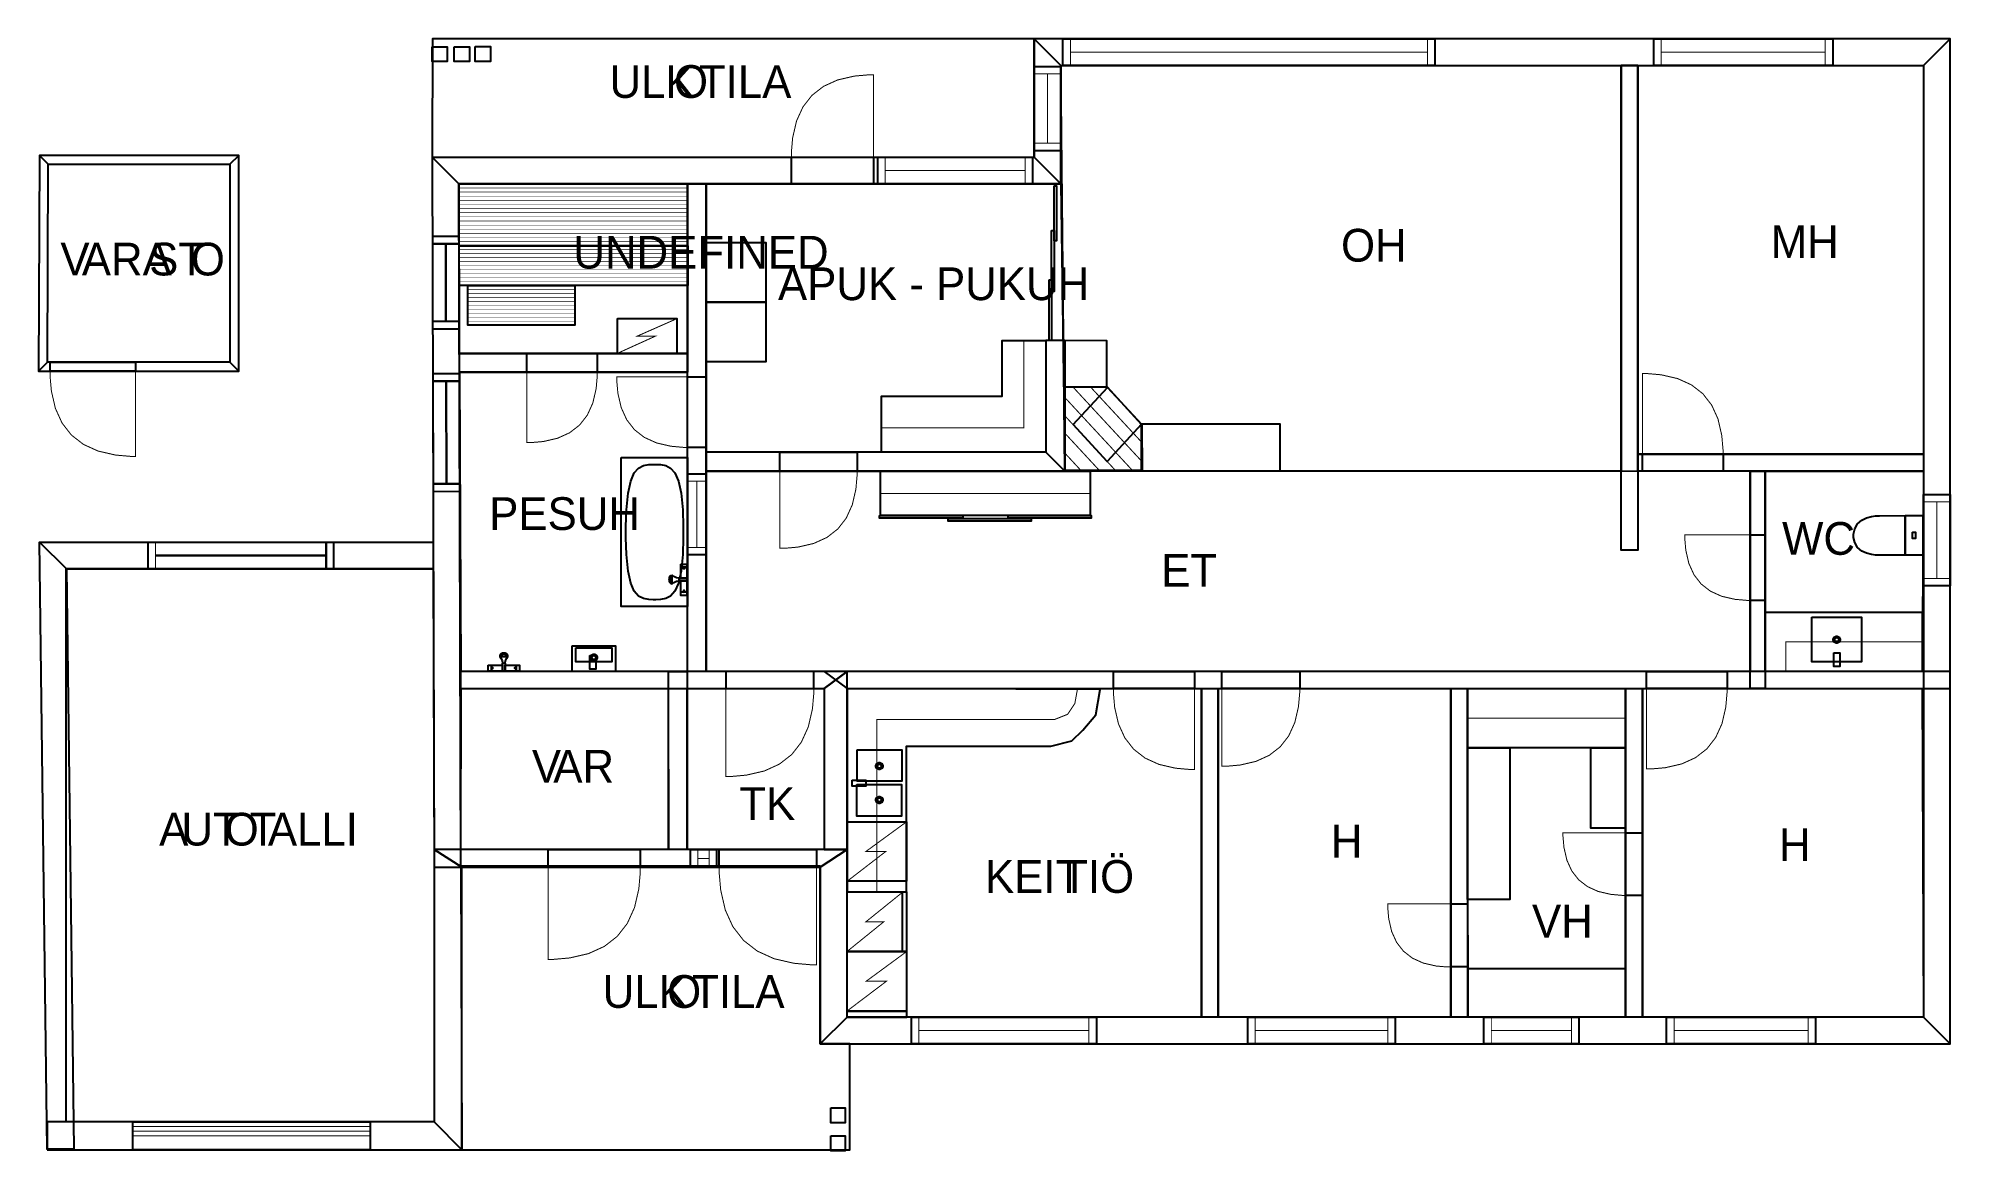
# Model space of a CAD drawing. Extents: x 0.6 to 20.7, y 0 to 11.7.
import ezdxf

# ---------------------------------------------------------------- set-up
doc = ezdxf.new("R2010")
doc.units = 0
doc.layers.get('0').update_dxf_attribs({"linetype": 'CONTINUOUS'})

msp = doc.modelspace()

# ---------------------------------------------------------------- texts
at = {"color": 0}
for s, p in [('ULK', (6.64279, 11.0594)), ('O', (7.32039, 11.0594)), ('TILA', (7.58271, 11.0594)), ('OH', (14.3275, 9.34013)), ('MH', (18.8408, 9.37754)), ('V', (0.874943, 9.19496)), ('ARA', (1.09995, 9.19496)), ('ST', (1.80715, 9.19496)), ('O', (2.24535, 9.19496)), ('UNDEFINED', (6.2634, 9.26711)), ('APUK - PUKUH', (8.413, 8.93547)), ('PESUH', (5.37925, 6.52192)), ('WC', (18.9606, 6.26114)), ('ET', (12.4387, 5.92687)), ('V', (5.82774, 3.86868)), ('AR', (6.05274, 3.86868)), ('TK', (8.00667, 3.47704)), ('A', (1.91243, 3.20753)), ('UT', (2.14568, 3.20753)), ('O', (2.60081, 3.20753)), ('T', (2.86278, 3.20753)), ('ALLI', (3.05465, 3.20753)), ('H', (14.2207, 3.08199)), ('H', (18.9275, 3.04432)), ('KEIT', (10.5874, 2.71082)), ('TIÖ', (11.3877, 2.71082)), ('VH', (16.3336, 2.24142)), ('ULK', (6.57129, 1.50303)), ('O', (7.24889, 1.50303)), ('TILA', (7.51121, 1.50303))]:
    msp.add_text(s, height=0.34375, dxfattribs=at).set_placement(p)

# ---------------------------------------------------------------- linework, layer by layer
at = {"color": 0}
for points, const_width in [([(11.1029, 10.4384), (11.1029, 11.6806), (4.78386, 11.6806), (4.77946, 10.4384), (11.1029, 10.4384)], 0.002083), ([(20.7271, 11.6806), (11.1029, 11.6806), (11.3842, 11.3993), (20.4458, 11.3993), (20.7271, 11.6806)], 0.002083), ([(11.1029, 11.6806), (11.1029, 10.4384), (11.3842, 10.1571), (11.3842, 11.3993), (11.1029, 11.6806)], 0.002083), ([(11.4067, 11.6806), (15.3126, 11.6806), (15.3126, 11.3993), (11.4067, 11.3993), (11.4067, 11.6806)], 0.010417), ([(11.4067, 11.6806), (15.3126, 11.6806), (15.3126, 11.3993), (11.4067, 11.3993), (11.4067, 11.6806)], 0.010417), ([(17.6117, 11.6806), (19.4924, 11.6806), (19.4924, 11.3993), (17.6117, 11.3993), (17.6117, 11.6806)], 0.010417), ([(17.6117, 11.6806), (19.4924, 11.6806), (19.4924, 11.3993), (17.6117, 11.3993), (17.6117, 11.6806)], 0.010417), ([(20.7271, 1.12381), (20.7271, 11.6806), (20.4458, 11.3993), (20.4458, 1.40506), (20.7271, 1.12381)], 0.002083), ([(8.55354, 10.4384), (8.55354, 10.489), (8.567, 10.6408), (8.60747, 10.8162), (8.67497, 10.9646), (8.76942, 11.086), (8.89085, 11.1805), (9.03928, 11.248), (9.21468, 11.2885), (9.36649, 11.3019), (9.4171, 11.3019), (9.4171, 10.4384), (8.55354, 10.4384)], 0.010417), ([(11.1029, 11.3889), (11.3842, 11.3889), (11.3842, 10.5044), (11.1029, 10.5044), (11.1029, 11.3889)], 0.010417), ([(11.1029, 11.3889), (11.3842, 11.3889), (11.3842, 10.5044), (11.1029, 10.5044), (11.1029, 11.3889)], 0.010417), ([(17.2689, 11.3993), (17.446, 11.3993), (17.446, 6.31011), (17.2689, 6.31011), (17.2689, 11.3993)], 0.002083), ([(0.653754, 10.4558), (0.644694, 8.19129), (0.738878, 8.28504), (0.747071, 10.362), (0.653754, 10.4558)], 0.002083), ([(2.74794, 10.4558), (0.653754, 10.4558), (0.747071, 10.362), (2.65419, 10.362), (2.74794, 10.4558)], 0.002083), ([(2.74794, 8.19129), (2.74794, 10.4558), (2.65419, 10.362), (2.65419, 8.28504), (2.74794, 8.19129)], 0.002083), ([(11.3842, 10.1571), (5.06158, 10.1571), (4.77946, 10.4384), (11.1029, 10.4384), (11.3842, 10.1571)], 0.002083), ([(4.77946, 10.4384), (4.80094, 2.97911), (5.08219, 2.97993), (5.06158, 10.1571), (4.77946, 10.4384)], 0.002083), ([(8.55354, 10.4384), (9.41699, 10.4384), (9.41699, 10.1571), (8.55354, 10.1571), (8.55354, 10.4384)], 0.010417), ([(8.55354, 10.4384), (9.41699, 10.4384), (9.41699, 10.1571), (8.55354, 10.1571), (8.55354, 10.4384)], 0.010417), ([(9.46083, 10.4384), (11.0858, 10.4384), (11.0858, 10.1571), (9.46083, 10.1571), (9.46083, 10.4384)], 0.010417), ([(9.46083, 10.4384), (11.0858, 10.4384), (11.0858, 10.1571), (9.46083, 10.1571), (9.46083, 10.4384)], 0.010417), ([(5.0625, 10.1571), (7.46218, 10.1571), (7.46218, 9.50689), (5.0625, 9.50689), (5.0625, 10.1571)], 0.010417), ([(7.46164, 10.1571), (7.65956, 10.1571), (7.65956, 5.03472), (7.46164, 5.03472), (7.46164, 10.1571)], 0.002083), ([(11.3133, 10.1368), (11.3394, 10.1368), (11.3394, 9.5574), (11.3133, 9.5574), (11.3133, 10.1368)], 0.010417), ([(11.3133, 10.1368), (11.3394, 10.1368), (11.3394, 9.5574), (11.3133, 9.5574), (11.3133, 10.1368)], 0.010417), ([(11.2873, 9.66547), (11.3133, 9.66547), (11.3133, 9.02783), (11.2873, 9.02783), (11.2873, 9.66547)], 0.010417), ([(11.2873, 9.66547), (11.3133, 9.66547), (11.3133, 9.02783), (11.2873, 9.02783), (11.2873, 9.66547)], 0.010417), ([(4.7819, 9.60346), (4.78467, 8.63433), (5.06592, 8.63514), (5.06315, 9.60433), (4.7819, 9.60346)], 0.010417), ([(4.7819, 9.60346), (4.78467, 8.63433), (5.06592, 8.63514), (5.06315, 9.60433), (4.7819, 9.60346)], 0.010417), ([(5.06401, 9.50694), (7.46653, 9.50694), (7.46653, 9.09028), (5.06401, 9.09028), (5.06401, 9.50694)], 0.010417), ([(7.65961, 9.53933), (7.65961, 8.91433), (8.28461, 8.91433), (8.28461, 9.53933), (7.65961, 9.53933)], 0.010417), ([(5.1536, 9.09028), (6.27761, 9.09028), (6.27761, 8.67361), (5.1536, 8.67361), (5.1536, 9.09028)], 0.010417), ([(11.2612, 9.14953), (11.2873, 9.14953), (11.2873, 8.51183), (11.2612, 8.51183), (11.2612, 9.14953)], 0.010417), ([(11.2612, 9.14953), (11.2873, 9.14953), (11.2873, 8.51183), (11.2612, 8.51183), (11.2612, 9.14953)], 0.010417), ([(7.65961, 8.91433), (7.65961, 8.28933), (8.28461, 8.28933), (8.28461, 8.91433), (7.65961, 8.91433)], 0.010417), ([(6.72581, 8.74104), (7.35081, 8.74104), (7.35081, 8.37646), (6.72581, 8.37646), (6.72581, 8.74104)], 0.010417), ([(9.50131, 7.33837), (9.50131, 7.92839), (10.7662, 7.92839), (10.7662, 8.51183), (11.2269, 8.51183), (11.2269, 7.33837), (9.50131, 7.33837)], 0.010417), ([(9.50131, 7.33837), (9.50131, 7.59412), (10.9937, 7.59412), (10.9937, 8.51183), (11.2269, 8.51183), (11.2269, 7.33837), (9.50131, 7.33837)], 0.010417), ([(11.4248, 7.14046), (11.4248, 8.51183), (11.2269, 8.51183), (11.2269, 7.33837), (11.4248, 7.14046)], 0.002083), ([(11.4248, 8.02371), (11.8671, 8.02371), (11.8671, 8.50956), (11.4248, 8.51183), (11.4248, 8.02371)], 0.010417), ([(11.4248, 8.10921), (11.4248, 8.51178), (11.4248, 8.10921)], 0.010417), ([(0.644694, 8.19129), (2.74794, 8.19129), (2.65419, 8.28504), (0.738878, 8.28504), (0.644694, 8.19129)], 0.002083), ([(0.766168, 8.28504), (1.6626, 8.28504), (1.6626, 8.19129), (0.766168, 8.19129), (0.766168, 8.28504)], 0.010417), ([(0.766168, 8.28504), (1.6626, 8.28504), (1.6626, 8.19129), (0.766168, 8.19129), (0.766168, 8.28504)], 0.010417), ([(5.06728, 8.37651), (7.46164, 8.37651), (7.46164, 8.1786), (5.06728, 8.1786), (5.06728, 8.37651)], 0.002083), ([(5.7749, 8.37651), (6.51417, 8.37651), (6.51417, 8.1786), (5.7749, 8.1786), (5.7749, 8.37651)], 0.010417), ([(5.7749, 8.37651), (6.51417, 8.37651), (6.51417, 8.1786), (5.7749, 8.1786), (5.7749, 8.37651)], 0.010417), ([(0.766168, 8.19129), (0.766168, 8.13878), (0.780165, 7.98122), (0.822157, 7.7991), (0.892199, 7.64501), (0.990235, 7.51893), (1.11632, 7.4209), (1.27034, 7.35086), (1.45247, 7.30886), (1.61003, 7.29482), (1.6626, 7.29482), (1.6626, 8.19129), (0.766168, 8.19129)], 0.010417), ([(4.78603, 8.162), (4.78961, 6.92703), (5.07086, 6.92785), (5.06728, 8.16276), (4.78603, 8.162)], 0.010417), ([(4.78603, 8.162), (4.78961, 6.92703), (5.07086, 6.92785), (5.06728, 8.16276), (4.78603, 8.162)], 0.010417), ([(6.51417, 8.1786), (6.51417, 8.13531), (6.50261, 8.00538), (6.46793, 7.85519), (6.41015, 7.72808), (6.32932, 7.62414), (6.22537, 7.54329), (6.09831, 7.48551), (5.94814, 7.45085), (5.81819, 7.43929), (5.7749, 7.43929), (5.7749, 8.1786), (6.51417, 8.1786)], 0.010417), ([(7.46164, 7.38954), (7.41812, 7.38954), (7.28765, 7.40115), (7.13687, 7.43599), (7.00928, 7.49393), (6.90494, 7.57514), (6.82374, 7.67947), (6.76579, 7.80707), (6.73096, 7.95785), (6.7194, 8.08832), (6.7194, 8.13178), (7.46164, 8.13178), (7.46164, 7.38954)], 0.010417), ([(7.46164, 8.13178), (7.65956, 8.13178), (7.65956, 7.38954), (7.46164, 7.38954), (7.46164, 8.13178)], 0.010417), ([(7.46164, 8.13178), (7.65956, 8.13178), (7.65956, 7.38954), (7.46164, 7.38954), (7.46164, 8.13178)], 0.010417), ([(18.34, 7.31754), (18.34, 7.36719), (18.3268, 7.51611), (18.2871, 7.68815), (18.2208, 7.83376), (18.1282, 7.95285), (18.009, 8.04551), (17.8635, 8.11171), (17.6914, 8.15142), (17.5425, 8.16461), (17.4929, 8.16461), (17.4929, 7.31754), (18.34, 7.31754)], 0.010417), ([(11.8728, 8.02225), (11.4248, 8.02225), (11.4248, 7.14985), (12.233, 7.14985), (12.233, 7.6295), (11.8728, 8.02225)], 0.010776), ([(12.2305, 7.63243), (11.8697, 7.24149), (11.5131, 7.62793), (11.8739, 8.01888), (12.2305, 7.63243)], 0.010776), ([(12.2384, 7.14404), (13.6871, 7.14404), (13.6871, 7.63129), (12.2341, 7.63129), (12.2384, 7.14404)], 0.010417), ([(6.76708, 7.28429), (6.76708, 5.71804), (7.46169, 5.71804), (7.46169, 7.28429), (6.76708, 7.28429)], 0.00895), ([(7.65956, 7.14046), (11.4248, 7.14046), (11.2269, 7.33837), (7.65956, 7.33837), (7.65956, 7.14046)], 0.002083), ([(8.43272, 7.33837), (9.24388, 7.33837), (9.24388, 7.14046), (8.43272, 7.14046), (8.43272, 7.33837)], 0.010417), ([(8.43272, 7.33837), (9.24388, 7.33837), (9.24388, 7.14046), (8.43272, 7.14046), (8.43272, 7.33837)], 0.010417), ([(17.446, 7.31754), (20.4458, 7.31754), (20.4458, 7.14046), (17.446, 7.14046), (17.446, 7.31754)], 0.002083), ([(17.4929, 7.31754), (18.34, 7.31754), (18.34, 7.14046), (17.4929, 7.14046), (17.4929, 7.31754)], 0.010417), ([(17.4929, 7.31754), (18.34, 7.31754), (18.34, 7.14046), (17.4929, 7.14046), (17.4929, 7.31754)], 0.010417), ([(7.1161, 7.2091), (7.13129, 7.2091), (7.17697, 7.20774), (7.23372, 7.19803), (7.2851, 7.17171), (7.32986, 7.12039), (7.36681, 7.03586), (7.39469, 6.90972), (7.41233, 6.73367), (7.41851, 6.55794), (7.41851, 6.49935), (7.41851, 6.44081), (7.41233, 6.26508), (7.39469, 6.08903), (7.36681, 5.96289), (7.32986, 5.87836), (7.2851, 5.82704), (7.23372, 5.80072), (7.17697, 5.79101), (7.13129, 5.78961), (7.1161, 5.78961), (7.10086, 5.78961), (7.05518, 5.79101), (6.99843, 5.80072), (6.94704, 5.82704), (6.90229, 5.87836), (6.86535, 5.96289), (6.83746, 6.08903), (6.81982, 6.26508), (6.81369, 6.44081), (6.81369, 6.49935), (6.81369, 6.55794), (6.81982, 6.73367), (6.83746, 6.90972), (6.86535, 7.03586), (6.90229, 7.12039), (6.94704, 7.17171), (6.99843, 7.19803), (7.05518, 7.20774), (7.10086, 7.2091), (7.1161, 7.2091)], 0.00895), ([(7.46164, 7.11182), (7.65956, 7.11182), (7.65956, 6.25939), (7.46164, 6.25939), (7.46164, 7.11182)], 0.010417), ([(7.46164, 7.11182), (7.65956, 7.11182), (7.65956, 6.25939), (7.46164, 6.25939), (7.46164, 7.11182)], 0.010417), ([(9.24388, 7.14046), (9.24388, 7.09293), (9.23118, 6.95036), (9.19314, 6.7856), (9.12978, 6.64615), (9.04107, 6.53212), (8.92697, 6.44342), (8.78754, 6.38004), (8.62283, 6.34201), (8.48025, 6.32932), (8.43272, 6.32932), (8.43272, 7.14046), (9.24388, 7.14046)], 0.010417), ([(9.48876, 7.13937), (11.6936, 7.13937), (11.6936, 6.67269), (9.48876, 6.67269), (9.48876, 7.13937)], 0.010417), ([(18.626, 7.14046), (18.7822, 7.14046), (18.7822, 4.85753), (18.626, 4.85753), (18.626, 7.14046)], 0.002083), ([(20.4458, 6.89567), (20.7271, 6.89567), (20.7271, 5.93381), (20.4458, 5.93381), (20.4458, 6.89567)], 0.010417), ([(20.4458, 6.89567), (20.7271, 6.89567), (20.7271, 5.93381), (20.4458, 5.93381), (20.4458, 6.89567)], 0.010417), ([(9.48004, 6.67269), (9.48004, 6.64665), (10.3538, 6.64665), (10.3538, 6.67269), (9.48004, 6.67269)], 0.010417), ([(9.48004, 6.67269), (9.48004, 6.64665), (10.3538, 6.64665), (10.3538, 6.67269), (9.48004, 6.67269)], 0.010417), ([(10.1992, 6.64063), (10.1992, 6.61458), (11.073, 6.61458), (11.073, 6.64063), (10.1992, 6.64063)], 0.010417), ([(10.1992, 6.64063), (10.1992, 6.61458), (11.073, 6.61458), (11.073, 6.64063), (10.1992, 6.64063)], 0.010417), ([(10.8297, 6.67269), (10.8297, 6.64665), (11.7035, 6.64665), (11.7035, 6.67269), (10.8297, 6.67269)], 0.010417), ([(10.8297, 6.67269), (10.8297, 6.64665), (11.7035, 6.64665), (11.7035, 6.67269), (10.8297, 6.67269)], 0.010417), ([(19.985, 6.25581), (19.985, 6.25581), (19.9732, 6.25575), (19.9422, 6.25738), (19.8985, 6.26351), (19.8482, 6.27692), (19.7981, 6.30046), (19.7542, 6.33692), (19.7232, 6.38911), (19.7115, 6.44217), (19.7115, 6.45979), (19.7115, 6.47814), (19.7232, 6.53299), (19.7542, 6.58703), (19.7981, 6.62483), (19.8482, 6.64931), (19.8985, 6.66331), (19.9422, 6.66971), (19.9732, 6.67144), (19.985, 6.67133), (19.985, 6.67133), (20.2533, 6.67236), (20.2533, 6.25581), (19.985, 6.25581)], 0.010417), ([(20.2533, 6.67231), (20.2533, 6.25581), (20.4407, 6.25581), (20.4407, 6.67231), (20.2533, 6.67231)], 0.010417), ([(18.626, 5.78282), (18.5857, 5.78282), (18.4649, 5.79362), (18.3251, 5.82585), (18.2069, 5.87956), (18.1103, 5.95475), (18.0351, 6.05143), (17.9814, 6.16965), (17.9492, 6.30931), (17.9385, 6.43018), (17.9385, 6.47043), (18.626, 6.47043), (18.626, 5.78282)], 0.010417), ([(18.626, 6.47032), (18.7822, 6.47032), (18.7822, 5.78282), (18.626, 5.78282), (18.626, 6.47032)], 0.010417), ([(18.626, 6.47032), (18.7822, 6.47032), (18.7822, 5.78282), (18.626, 5.78282), (18.626, 6.47032)], 0.010417), ([(20.3312, 6.49718), (20.3312, 6.43093), (20.3628, 6.43093), (20.3628, 6.49718), (20.3312, 6.49718)], 0.010417), ([(0.655111, 6.3941), (4.79113, 6.39388), (4.79113, 6.11263), (0.939887, 6.11285), (0.655111, 6.3941)], 0.002083), ([(0.735406, 0.018555), (0.655111, 6.3941), (0.939887, 6.11285), (1.01655, 0.022135), (0.735406, 0.018555)], 0.002083), ([(1.79542, 6.3941), (3.74425, 6.39399), (3.74425, 6.11274), (1.79542, 6.11285), (1.79542, 6.3941)], 0.010417), ([(1.79542, 6.3941), (3.74425, 6.39399), (3.74425, 6.11274), (1.79542, 6.11285), (1.79542, 6.3941)], 0.010417), ([(7.3929, 6.16439), (7.3929, 6.13108), (7.45649, 6.13108), (7.45649, 6.16439), (7.3929, 6.16439)], 0.010417), ([(7.3929, 6.13108), (7.3929, 6.01443), (7.45649, 6.01443), (7.45649, 6.13108), (7.3929, 6.13108)], 0.010417), ([(7.42415, 6.13108), (7.42535, 6.12788), (7.42925, 6.11822), (7.43044, 6.11546), (7.43044, 6.11546), (7.42899, 6.11546), (7.42469, 6.11546), (7.42036, 6.11546), (7.41894, 6.11546), (7.41894, 6.11546), (7.4196, 6.11783), (7.42296, 6.12782), (7.42415, 6.13108)], 0.010417), ([(7.45649, 6.01443), (7.45649, 5.98628), (7.37315, 5.98628), (7.37315, 5.99333), (7.37315, 6.00917), (7.37315, 6.01443), (7.39399, 6.01443), (7.44086, 6.01443), (7.45649, 6.01443)], 0.010417), ([(7.3929, 5.98628), (7.3929, 5.86963), (7.45649, 5.86963), (7.45649, 5.98628), (7.3929, 5.98628)], 0.010417), ([(7.3929, 5.87067), (7.3929, 5.83524), (7.45649, 5.83524), (7.45649, 5.87067), (7.3929, 5.87067)], 0.010417), ([(7.42415, 5.87067), (7.42535, 5.87392), (7.42925, 5.88357), (7.43044, 5.88629), (7.43044, 5.88629), (7.42899, 5.88629), (7.42469, 5.88629), (7.42036, 5.88629), (7.41894, 5.88629), (7.41894, 5.88629), (7.4196, 5.88396), (7.42296, 5.87397), (7.42415, 5.87067)], 0.010417), ([(18.7822, 5.65961), (20.4311, 5.65961), (20.4311, 5.03461), (18.7822, 5.03461), (18.7822, 5.65961)], 0.010417), ([(19.274, 5.60444), (19.7949, 5.60444), (19.7949, 5.13569), (19.274, 5.13569), (19.274, 5.60444)], 0.010417), ([(6.25114, 5.30626), (6.70449, 5.30626), (6.70449, 5.03689), (6.25114, 5.03689), (6.25114, 5.30626)], 0.010417), ([(6.28896, 5.28256), (6.66667, 5.28256), (6.66667, 5.13797), (6.28896, 5.13797), (6.28896, 5.28256)], 0.010417), ([(19.0012, 5.34711), (20.4311, 5.34711), (20.4311, 5.03461), (19.0012, 5.03461), (19.0012, 5.34711)], 0.010417), ([(19.4979, 5.37007), (19.4979, 5.37651), (19.5086, 5.39589), (19.5279, 5.40653), (19.5344, 5.40653), (19.5408, 5.40653), (19.5601, 5.39589), (19.5708, 5.37651), (19.5708, 5.37007), (19.5708, 5.36367), (19.5601, 5.34429), (19.5408, 5.33361), (19.5344, 5.33361), (19.5279, 5.33361), (19.5086, 5.34429), (19.4979, 5.36367), (19.4979, 5.37007)], 0.008333), ([(19.5032, 5.23253), (19.5657, 5.23253), (19.5657, 5.08669), (19.5032, 5.08669), (19.5032, 5.23253)], 0.010417), ([(19.5136, 5.37007), (19.5136, 5.37375), (19.5196, 5.38482), (19.5307, 5.3909), (19.5344, 5.3909), (19.5381, 5.3909), (19.5492, 5.38482), (19.5553, 5.37375), (19.5553, 5.37007), (19.5553, 5.36643), (19.5492, 5.35536), (19.5381, 5.34924), (19.5344, 5.34924), (19.5307, 5.34924), (19.5196, 5.35536), (19.5136, 5.36643), (19.5136, 5.37007)], 0.008333), ([(9.13835, 5.03461), (5.07622, 5.03483), (5.07622, 4.85775), (8.89876, 4.85753), (9.13835, 5.03461)], 0.002083), ([(5.36806, 5.10357), (5.40349, 5.10357), (5.40349, 5.04004), (5.36806, 5.04004), (5.36806, 5.10357)], 0.010417), ([(5.40349, 5.07232), (5.40668, 5.07113), (5.41635, 5.06728), (5.41911, 5.06608), (5.41911, 5.06608), (5.41911, 5.06754), (5.41911, 5.07183), (5.41911, 5.07611), (5.41911, 5.07753), (5.41911, 5.07753), (5.41672, 5.07688), (5.40674, 5.07351), (5.40349, 5.07232)], 0.010417), ([(5.40246, 5.10357), (5.5191, 5.10357), (5.5191, 5.04004), (5.40246, 5.04004), (5.40246, 5.10357)], 0.010417), ([(5.54725, 5.04004), (5.5191, 5.04004), (5.5191, 5.12337), (5.5261, 5.12337), (5.54194, 5.12337), (5.54725, 5.12337), (5.54725, 5.10254), (5.54725, 5.05567), (5.54725, 5.04004)], 0.010417), ([(5.54725, 5.10357), (5.6639, 5.10357), (5.6639, 5.04004), (5.54725, 5.04004), (5.54725, 5.10357)], 0.010417), ([(5.6639, 5.07232), (5.66064, 5.07113), (5.65099, 5.06728), (5.64828, 5.06608), (5.64828, 5.06608), (5.64828, 5.06754), (5.64828, 5.07183), (5.64828, 5.07611), (5.64828, 5.07753), (5.64828, 5.07753), (5.65061, 5.07688), (5.6606, 5.07351), (5.6639, 5.07232)], 0.010417), ([(5.6639, 5.10357), (5.69726, 5.10357), (5.69726, 5.04004), (5.6639, 5.04004), (5.6639, 5.10357)], 0.010417), ([(6.43799, 5.20524), (6.50049, 5.20524), (6.50049, 5.0594), (6.43799, 5.0594), (6.43799, 5.20524)], 0.010417), ([(6.44135, 5.18147), (6.44135, 5.18793), (6.45199, 5.20731), (6.47136, 5.21793), (6.47781, 5.21793), (6.48421, 5.21793), (6.50358, 5.20731), (6.51426, 5.18793), (6.51426, 5.18147), (6.51426, 5.17507), (6.50358, 5.15571), (6.48421, 5.14501), (6.47781, 5.14501), (6.47136, 5.14501), (6.45199, 5.15571), (6.44135, 5.17507), (6.44135, 5.18147)], 0.008333), ([(6.45697, 5.18147), (6.45697, 5.18517), (6.46306, 5.19624), (6.47412, 5.20231), (6.47781, 5.20231), (6.48144, 5.20231), (6.49251, 5.19624), (6.49864, 5.18517), (6.49864, 5.18147), (6.49864, 5.17785), (6.49251, 5.16678), (6.48144, 5.16064), (6.47781, 5.16064), (6.47412, 5.16064), (6.46306, 5.16678), (6.45697, 5.17785), (6.45697, 5.18147)], 0.008333), ([(7.26107, 5.03472), (7.45899, 5.03472), (7.45899, 3.16661), (7.26107, 3.16661), (7.26107, 5.03472)], 0.002083), ([(8.78896, 5.03461), (7.86404, 5.03472), (7.86404, 4.85764), (8.78896, 4.85753), (8.78896, 5.03461)], 0.010417), ([(8.78896, 5.03461), (7.86404, 5.03472), (7.86404, 4.85764), (8.78896, 4.85753), (8.78896, 5.03461)], 0.010417), ([(9.13835, 4.85753), (20.7271, 4.85753), (20.7271, 5.03461), (8.89876, 5.03461), (9.13835, 4.85753)], 0.002083), ([(9.13835, 3.16661), (9.13835, 5.03461), (8.89876, 4.85753), (8.89876, 3.16661), (9.13835, 3.16661)], 0.002083), ([(11.9364, 5.03461), (12.7872, 5.03461), (12.7872, 4.85753), (11.9364, 4.85753), (11.9364, 5.03461)], 0.010417), ([(11.9364, 5.03461), (12.7872, 5.03461), (12.7872, 4.85753), (11.9364, 4.85753), (11.9364, 5.03461)], 0.010417), ([(13.0761, 5.03461), (13.8931, 5.03461), (13.8931, 4.85753), (13.0761, 4.85753), (13.0761, 5.03461)], 0.010417), ([(13.0761, 5.03461), (13.8931, 5.03461), (13.8931, 4.85753), (13.0761, 4.85753), (13.0761, 5.03461)], 0.010417), ([(17.5365, 5.03461), (18.3821, 5.03461), (18.3821, 4.85753), (17.5365, 4.85753), (17.5365, 5.03461)], 0.010417), ([(17.5365, 5.03461), (18.3821, 5.03461), (18.3821, 4.85753), (17.5365, 4.85753), (17.5365, 5.03461)], 0.010417), ([(8.78896, 4.85753), (8.78896, 4.80339), (8.77447, 4.64079), (8.73107, 4.4529), (8.65881, 4.29394), (8.55767, 4.1639), (8.42757, 4.06278), (8.26861, 3.9905), (8.08078, 3.94721), (7.91818, 3.93272), (7.86404, 3.93272), (7.86415, 4.85764), (8.78896, 4.85753)], 0.010417), ([(9.13829, 2.72006), (9.45275, 2.72006), (9.45275, 4.53131), (11.3183, 4.53131), (11.4555, 4.58589), (11.5313, 4.70036), (11.5599, 4.85775), (9.13829, 4.85753), (9.13829, 2.72006)], 0.010417), ([(9.76193, 2.73113), (9.76193, 4.25142), (11.2781, 4.25142), (11.5002, 4.30643), (11.6156, 4.4184), (11.7516, 4.58192), (11.7964, 4.84722), (9.13829, 4.85758), (9.13829, 2.72006), (9.76329, 2.72006), (9.76193, 2.73113)], 0.010417), ([(11.9364, 4.85753), (11.9364, 4.80772), (11.9497, 4.65815), (11.9895, 4.48529), (12.056, 4.33908), (12.149, 4.21946), (12.2687, 4.12642), (12.4149, 4.05994), (12.5877, 4.02007), (12.7373, 4.00672), (12.7872, 4.00672), (12.7872, 4.85753), (11.9364, 4.85753)], 0.010417), ([(12.8605, 4.85753), (13.0376, 4.85753), (13.0376, 1.40506), (12.8605, 1.40506), (12.8605, 4.85753)], 0.002083), ([(13.8931, 4.85753), (13.8931, 4.80968), (13.8803, 4.66607), (13.842, 4.50011), (13.7782, 4.35965), (13.6889, 4.24474), (13.5739, 4.15539), (13.4335, 4.09158), (13.2675, 4.05328), (13.1239, 4.04047), (13.0761, 4.04047), (13.0761, 4.85753), (13.8931, 4.85753)], 0.010417), ([(15.4803, 4.85753), (15.6574, 4.85753), (15.6574, 1.40506), (15.4803, 1.40506), (15.4803, 4.85753)], 0.002083), ([(15.6574, 4.85753), (17.3157, 4.85753), (17.3157, 4.23253), (15.6574, 4.23253), (15.6574, 4.85753)], 0.010417), ([(17.3157, 4.85753), (17.4928, 4.85753), (17.4928, 1.40506), (17.3157, 1.40506), (17.3157, 4.85753)], 0.002083), ([(18.3821, 4.85753), (18.3821, 4.808), (18.3689, 4.6594), (18.3292, 4.48768), (18.2632, 4.34239), (18.1707, 4.22347), (18.0518, 4.13103), (17.9065, 4.065), (17.7349, 4.02533), (17.5862, 4.0121), (17.5367, 4.0121), (17.5367, 4.85753), (18.3821, 4.85753)], 0.010417), ([(9.2436, 4.21431), (9.2436, 3.88249), (9.71235, 3.88249), (9.71235, 4.21431), (9.2436, 4.21431)], 0.010417), ([(15.6574, 4.23253), (15.6574, 2.64225), (16.1007, 2.64225), (16.1007, 4.23253), (15.6574, 4.23253)], 0.010417), ([(16.9517, 4.23253), (16.9517, 3.38943), (17.3157, 3.38943), (17.3157, 4.23253), (16.9517, 4.23253)], 0.010417), ([(9.47797, 4.07844), (9.48438, 4.07844), (9.50375, 4.06782), (9.51443, 4.04844), (9.51443, 4.04199), (9.51443, 4.0356), (9.50375, 4.01622), (9.48438, 4.00553), (9.47797, 4.00553), (9.47151, 4.00553), (9.45215, 4.01622), (9.44151, 4.0356), (9.44151, 4.04199), (9.44151, 4.04844), (9.45215, 4.06782), (9.47151, 4.07844), (9.47797, 4.07844)], 0.008333), ([(9.47797, 4.06282), (9.48161, 4.06282), (9.49268, 4.05675), (9.49881, 4.04568), (9.49881, 4.04199), (9.49881, 4.03836), (9.49268, 4.02729), (9.48161, 4.02115), (9.47797, 4.02115), (9.47428, 4.02115), (9.46322, 4.02729), (9.45714, 4.03836), (9.45714, 4.04199), (9.45714, 4.04568), (9.46322, 4.05675), (9.47428, 4.06282), (9.47797, 4.06282)], 0.008333), ([(9.19049, 3.89264), (9.19049, 3.83014), (9.33632, 3.83014), (9.33632, 3.89264), (9.19049, 3.89264)], 0.010417), ([(9.24257, 3.8476), (9.24257, 3.51585), (9.71132, 3.51585), (9.71132, 3.8476), (9.24257, 3.8476)], 0.010417), ([(9.47797, 3.72342), (9.48438, 3.72342), (9.50375, 3.71278), (9.51443, 3.69342), (9.51443, 3.68696), (9.51443, 3.68056), (9.50375, 3.66118), (9.48438, 3.6505), (9.47797, 3.6505), (9.47151, 3.6505), (9.45215, 3.66118), (9.44151, 3.68056), (9.44151, 3.68696), (9.44151, 3.69342), (9.45215, 3.71278), (9.47151, 3.72342), (9.47797, 3.72342)], 0.008333), ([(9.47797, 3.70779), (9.48161, 3.70779), (9.49268, 3.70171), (9.49881, 3.69065), (9.49881, 3.68696), (9.49881, 3.68332), (9.49268, 3.67225), (9.48161, 3.66613), (9.47797, 3.66613), (9.47428, 3.66613), (9.46322, 3.67225), (9.45714, 3.68332), (9.45714, 3.68696), (9.45714, 3.69065), (9.46322, 3.70171), (9.47428, 3.70779), (9.47797, 3.70779)], 0.008333), ([(9.13943, 3.45763), (9.13943, 2.83263), (9.76443, 2.83263), (9.76443, 3.45763), (9.13943, 3.45763)], 0.010417), ([(17.3157, 2.68474), (17.2771, 2.68474), (17.1617, 2.69504), (17.0283, 2.72581), (16.9154, 2.77707), (16.8231, 2.8489), (16.7512, 2.94125), (16.7, 3.0541), (16.6692, 3.1875), (16.659, 3.3029), (16.659, 3.34136), (17.3157, 3.34136), (17.3157, 2.68474)], 0.010417), ([(17.3157, 3.34136), (17.4928, 3.34136), (17.4928, 2.68474), (17.3157, 2.68474), (17.3157, 3.34136)], 0.010417), ([(17.3157, 3.34136), (17.4928, 3.34136), (17.4928, 2.68474), (17.3157, 2.68474), (17.3157, 3.34136)], 0.010417), ([(5.09261, 2.97911), (8.8571, 2.97911), (9.13835, 3.16661), (4.80094, 3.16661), (5.09261, 2.97911)], 0.002083), ([(5.09261, 0.013346), (5.09261, 2.97911), (4.80094, 3.16661), (4.80094, 0.305012), (5.09261, 0.013346)], 0.002083), ([(5.99935, 3.16661), (6.96615, 3.16661), (6.96615, 2.97911), (5.99935, 2.97911), (5.99935, 3.16661)], 0.010417), ([(5.99935, 3.16661), (6.96615, 3.16661), (6.96615, 2.97911), (5.99935, 2.97911), (5.99935, 3.16661)], 0.010417), ([(7.49333, 3.16661), (7.76708, 3.16661), (7.76708, 2.97911), (7.49333, 2.97911), (7.49333, 3.16661)], 0.010417), ([(7.49333, 3.16661), (7.76708, 3.16661), (7.76708, 2.97911), (7.49333, 2.97911), (7.49333, 3.16661)], 0.010417), ([(7.79519, 3.16661), (8.81885, 3.16661), (8.81885, 2.97911), (7.79519, 2.97911), (7.79519, 3.16661)], 0.010417), ([(7.79519, 3.16661), (8.81885, 3.16661), (8.81885, 2.97911), (7.79519, 2.97911), (7.79519, 3.16661)], 0.010417), ([(8.8571, 2.97911), (8.8571, 1.12381), (9.13835, 1.40506), (9.13835, 3.16661), (8.8571, 2.97911)], 0.002083), ([(5.08219, 2.97993), (5.09261, 0.013346), (9.16678, 0.013346), (9.16678, 1.12462), (8.8571, 1.12381), (8.8571, 2.99274), (5.08154, 2.99274), (5.08219, 2.97993)], 0.002083), ([(6.96615, 2.97911), (6.96615, 2.92247), (6.95101, 2.75256), (6.90571, 2.55615), (6.83018, 2.38997), (6.72444, 2.25401), (6.58849, 2.14828), (6.42231, 2.07275), (6.22592, 2.02746), (6.05599, 2.01232), (5.99935, 2.01232), (5.99935, 2.97911), (6.96615, 2.97911)], 0.010417), ([(7.79519, 2.97911), (7.79519, 2.91917), (7.81114, 2.73921), (7.85915, 2.53131), (7.93913, 2.35536), (8.05111, 2.21137), (8.19504, 2.09944), (8.37099, 2.01947), (8.57894, 1.97146), (8.75885, 1.95546), (8.81885, 1.95546), (8.81885, 2.97911), (7.79519, 2.97911)], 0.010417), ([(9.13829, 2.72006), (9.13829, 2.09506), (9.76329, 2.09506), (9.76329, 2.72006), (9.13829, 2.72006)], 0.010417), ([(9.72162, 2.72006), (9.72162, 2.09506), (9.76329, 2.09506), (9.76329, 2.72006), (9.72162, 2.72006)], 0.010417), ([(15.4803, 1.93235), (15.4415, 1.93235), (15.3251, 1.94271), (15.1906, 1.97374), (15.0768, 2.0255), (14.9836, 2.09793), (14.9112, 2.19103), (14.8594, 2.30485), (14.8285, 2.43935), (14.8182, 2.55572), (14.8182, 2.59451), (15.4803, 2.59451), (15.4803, 1.93235)], 0.010417), ([(15.4803, 2.59451), (15.6574, 2.59451), (15.6574, 1.93235), (15.4803, 1.93235), (15.4803, 2.59451)], 0.010417), ([(15.4803, 2.59451), (15.6574, 2.59451), (15.6574, 1.93235), (15.4803, 1.93235), (15.4803, 2.59451)], 0.010417), ([(9.13861, 2.09506), (9.13861, 1.47006), (9.76361, 1.47006), (9.76361, 2.09506), (9.13861, 2.09506)], 0.010417), ([(15.6621, 1.9151), (17.3157, 1.9151), (17.3157, 1.40696), (15.6621, 1.40696), (15.6621, 1.9151)], 0.010417), ([(9.13829, 1.47006), (9.13829, 1.40072), (9.76329, 1.40072), (9.76329, 1.47006), (9.13829, 1.47006)], 0.006934), ([(9.81386, 1.40506), (11.7571, 1.40506), (11.7571, 1.12381), (9.81386, 1.12381), (9.81386, 1.40506)], 0.010417), ([(9.81386, 1.40506), (11.7571, 1.40506), (11.7571, 1.12381), (9.81386, 1.12381), (9.81386, 1.40506)], 0.010417), ([(13.3473, 1.40506), (14.8974, 1.40506), (14.8974, 1.12381), (13.3473, 1.12381), (13.3473, 1.40506)], 0.010417), ([(13.3473, 1.40506), (14.8974, 1.40506), (14.8974, 1.12381), (13.3473, 1.12381), (13.3473, 1.40506)], 0.010417), ([(15.8282, 1.40506), (16.8258, 1.40506), (16.8258, 1.12381), (15.8282, 1.12381), (15.8282, 1.40506)], 0.010417), ([(15.8282, 1.40506), (16.8258, 1.40506), (16.8258, 1.12381), (15.8282, 1.12381), (15.8282, 1.40506)], 0.010417), ([(17.7478, 1.40506), (19.3113, 1.40506), (19.3113, 1.12381), (17.7478, 1.12381), (17.7478, 1.40506)], 0.010417), ([(17.7478, 1.40506), (19.3113, 1.40506), (19.3113, 1.12381), (17.7478, 1.12381), (17.7478, 1.40506)], 0.010417), ([(8.8571, 1.12381), (20.7271, 1.12381), (20.4458, 1.40506), (9.13835, 1.40506), (8.8571, 1.12381)], 0.002083), ([(0.735406, 0.013346), (5.09261, 0.013346), (4.80094, 0.305012), (0.735406, 0.305012), (0.735406, 0.013346)], 0.002083), ([(1.63428, 0.305012), (4.12793, 0.305012), (4.12793, 0.013346), (1.63428, 0.013346), (1.63428, 0.305012)], 0.010417), ([(1.63428, 0.305012), (4.12793, 0.305012), (4.12793, 0.013346), (1.63428, 0.013346), (1.63428, 0.305012)], 0.010417)]:
    msp.add_lwpolyline(points, close=True, dxfattribs=dict(at, const_width=const_width))
at = {"color": 7}
for points in [[(11.1029, 10.4384), (11.1029, 11.6806), (4.78386, 11.6806), (4.77946, 10.4384), (11.1029, 10.4384)], [(11.4067, 11.6806), (15.3126, 11.6806), (15.3126, 11.3993), (11.4067, 11.3993), (11.4067, 11.6806)], [(11.4067, 11.6806), (15.3126, 11.6806), (15.3126, 11.3993), (11.4067, 11.3993), (11.4067, 11.6806)], [(17.6117, 11.6806), (19.4924, 11.6806), (19.4924, 11.3993), (17.6117, 11.3993), (17.6117, 11.6806)], [(17.6117, 11.6806), (19.4924, 11.6806), (19.4924, 11.3993), (17.6117, 11.3993), (17.6117, 11.6806)], [(11.1029, 11.3889), (11.3842, 11.3889), (11.3842, 10.5044), (11.1029, 10.5044), (11.1029, 11.3889)], [(11.1029, 11.3889), (11.3842, 11.3889), (11.3842, 10.5044), (11.1029, 10.5044), (11.1029, 11.3889)], [(11.3842, 11.3993), (17.2689, 11.3993), (17.2689, 7.14046), (11.4248, 7.14399), (11.3842, 11.3993)], [(17.2689, 11.3993), (20.4458, 11.3993), (20.4458, 7.31754), (17.446, 7.31754), (17.446, 11.3993), (17.2689, 11.3993)], [(2.65419, 8.28504), (0.738878, 8.28504), (0.747071, 10.362), (2.65419, 10.362), (2.65419, 8.28504)], [(8.55354, 10.4384), (9.41699, 10.4384), (9.41699, 10.1571), (8.55354, 10.1571), (8.55354, 10.4384)], [(8.55354, 10.4384), (9.41699, 10.4384), (9.41699, 10.1571), (8.55354, 10.1571), (8.55354, 10.4384)], [(9.46083, 10.4384), (11.0858, 10.4384), (11.0858, 10.1571), (9.46083, 10.1571), (9.46083, 10.4384)], [(9.46083, 10.4384), (11.0858, 10.4384), (11.0858, 10.1571), (9.46083, 10.1571), (9.46083, 10.4384)], [(5.0625, 10.1571), (7.46218, 10.1571), (7.46164, 8.37651), (5.06728, 8.37651), (5.0625, 10.1571)], [(5.0625, 10.1571), (7.46218, 10.1571), (7.46218, 9.50689), (5.0625, 9.50689), (5.0625, 10.1571)], [(7.65956, 10.1571), (11.3842, 10.1571), (11.4248, 7.14399), (7.65956, 7.14046), (7.65956, 10.1571)], [(11.3133, 10.1368), (11.3394, 10.1368), (11.3394, 9.5574), (11.3133, 9.5574), (11.3133, 10.1368)], [(11.3133, 10.1368), (11.3394, 10.1368), (11.3394, 9.5574), (11.3133, 9.5574), (11.3133, 10.1368)], [(11.2873, 9.66547), (11.3133, 9.66547), (11.3133, 9.02783), (11.2873, 9.02783), (11.2873, 9.66547)], [(11.2873, 9.66547), (11.3133, 9.66547), (11.3133, 9.02783), (11.2873, 9.02783), (11.2873, 9.66547)], [(4.7819, 9.60346), (4.78467, 8.63433), (5.06592, 8.63514), (5.06315, 9.60433), (4.7819, 9.60346)], [(4.7819, 9.60346), (4.78467, 8.63433), (5.06592, 8.63514), (5.06315, 9.60433), (4.7819, 9.60346)], [(4.78212, 9.52533), (5.06337, 9.52615)], [(4.92275, 9.52572), (4.92507, 8.71283)], [(5.06401, 9.50694), (7.46653, 9.50694), (7.46653, 9.09028), (5.06401, 9.09028), (5.06401, 9.50694)], [(7.65961, 9.53933), (8.28461, 9.53933), (8.28461, 8.91433), (7.65961, 8.91433), (7.65961, 9.53933)], [(5.1536, 9.09028), (6.27761, 9.09028), (6.27761, 8.67361), (5.1536, 8.67361), (5.1536, 9.09028)], [(11.2612, 9.14953), (11.2873, 9.14953), (11.2873, 8.51183), (11.2612, 8.51183), (11.2612, 9.14953)], [(11.2612, 9.14953), (11.2873, 9.14953), (11.2873, 8.51183), (11.2612, 8.51183), (11.2612, 9.14953)], [(7.65961, 8.91433), (8.28461, 8.91433), (8.28461, 8.28933), (7.65961, 8.28933), (7.65961, 8.91433)], [(4.78444, 8.7124), (5.06569, 8.71322)], [(6.72581, 8.74104), (7.35081, 8.74104), (7.35081, 8.37646), (6.72581, 8.37646), (6.72581, 8.74104)], [(9.50131, 7.33837), (9.50131, 7.92839), (10.7662, 7.92839), (10.7662, 8.51183), (11.2269, 8.51183), (11.2269, 7.33837), (9.50131, 7.33837)], [(11.4248, 8.02371), (11.8671, 8.02371), (11.8671, 8.50956), (11.4248, 8.51183), (11.4248, 8.02371)], [(0.766168, 8.28504), (1.6626, 8.28504), (1.6626, 8.19129), (0.766168, 8.19129), (0.766168, 8.28504)], [(0.766168, 8.28504), (1.6626, 8.28504), (1.6626, 8.19129), (0.766168, 8.19129), (0.766168, 8.28504)], [(5.7749, 8.37651), (6.51417, 8.37651), (6.51417, 8.1786), (5.7749, 8.1786), (5.7749, 8.37651)], [(5.7749, 8.37651), (6.51417, 8.37651), (6.51417, 8.1786), (5.7749, 8.1786), (5.7749, 8.37651)], [(4.78603, 8.162), (4.78961, 6.92703), (5.07086, 6.92785), (5.06728, 8.16276), (4.78603, 8.162)], [(4.78603, 8.162), (4.78961, 6.92703), (5.07086, 6.92785), (5.06728, 8.16276), (4.78603, 8.162)], [(4.78624, 8.08388), (5.06749, 8.08469)], [(4.92686, 8.08425), (4.93001, 7.00558)], [(7.45833, 5.03472), (5.08333, 5.03472), (5.07178, 8.1786), (7.45833, 8.1786), (7.45833, 5.03472)], [(7.46164, 8.13178), (7.65956, 8.13178), (7.65956, 7.38954), (7.46164, 7.38954), (7.46164, 8.13178)], [(7.46164, 8.13178), (7.65956, 8.13178), (7.65956, 7.38954), (7.46164, 7.38954), (7.46164, 8.13178)], [(11.8728, 8.02225), (11.4248, 8.02225), (11.4248, 7.14985), (12.233, 7.14985), (12.233, 7.6295), (11.8728, 8.02225)], [(12.2305, 7.63243), (11.8697, 7.24149), (11.5131, 7.62793), (11.8739, 8.01888), (12.2305, 7.63243)], [(12.2384, 7.14404), (13.6871, 7.14404), (13.6871, 7.63129), (12.2341, 7.63129), (12.2384, 7.14404)], [(6.76708, 7.28429), (7.46169, 7.28429), (7.46169, 5.71804), (6.76708, 5.71804), (6.76708, 7.28429)], [(8.43272, 7.33837), (9.24388, 7.33837), (9.24388, 7.14046), (8.43272, 7.14046), (8.43272, 7.33837)], [(8.43272, 7.33837), (9.24388, 7.33837), (9.24388, 7.14046), (8.43272, 7.14046), (8.43272, 7.33837)], [(17.4929, 7.31754), (18.34, 7.31754), (18.34, 7.14046), (17.4929, 7.14046), (17.4929, 7.31754)], [(17.4929, 7.31754), (18.34, 7.31754), (18.34, 7.14046), (17.4929, 7.14046), (17.4929, 7.31754)], [(7.1161, 7.2091), (7.13129, 7.2091), (7.17697, 7.20774), (7.23372, 7.19803), (7.2851, 7.17171), (7.32986, 7.12039), (7.36681, 7.03586), (7.39469, 6.90972), (7.41233, 6.73367), (7.41851, 6.55794), (7.41851, 6.49935), (7.41851, 6.44081), (7.41233, 6.26508), (7.39469, 6.08903), (7.36681, 5.96289), (7.32986, 5.87836), (7.2851, 5.82704), (7.23372, 5.80072), (7.17697, 5.79101), (7.13129, 5.78961), (7.1161, 5.78961), (7.10086, 5.78961), (7.05518, 5.79101), (6.99843, 5.80072), (6.94706, 5.82704), (6.90229, 5.87836), (6.86535, 5.96289), (6.83746, 6.08903), (6.81982, 6.26508), (6.81369, 6.44081), (6.81369, 6.49935), (6.81369, 6.55794), (6.81982, 6.73367), (6.83746, 6.90972), (6.86535, 7.03586), (6.90229, 7.12039), (6.94706, 7.17171), (6.99843, 7.19803), (7.05518, 7.20774), (7.10086, 7.2091), (7.1161, 7.2091)], [(7.46164, 7.11182), (7.65956, 7.11182), (7.65956, 6.25939), (7.46164, 6.25939), (7.46164, 7.11182)], [(7.46164, 7.11182), (7.65956, 7.11182), (7.65956, 6.25939), (7.46164, 6.25939), (7.46164, 7.11182)], [(7.65956, 7.14046), (11.4248, 7.14399), (18.626, 7.14046), (18.626, 5.03461), (7.65956, 5.03472), (7.65956, 7.14046)], [(9.48876, 7.13937), (11.6936, 7.13937), (11.6936, 6.67269), (9.48876, 6.67269), (9.48876, 7.13937)], [(18.7822, 7.14046), (20.4458, 7.14046), (20.4311, 5.03461), (18.7822, 5.03461), (18.7822, 7.14046)], [(4.78939, 7.00515), (5.07064, 7.00597)], [(20.4458, 6.89567), (20.7271, 6.89567), (20.7271, 5.93381), (20.4458, 5.93381), (20.4458, 6.89567)], [(20.4458, 6.89567), (20.7271, 6.89567), (20.7271, 5.93381), (20.4458, 5.93381), (20.4458, 6.89567)], [(9.48004, 6.67269), (10.3538, 6.67269), (10.3538, 6.64665), (9.48004, 6.64665), (9.48004, 6.67269)], [(9.48004, 6.67269), (10.3538, 6.67269), (10.3538, 6.64665), (9.48004, 6.64665), (9.48004, 6.67269)], [(10.1992, 6.64063), (11.073, 6.64063), (11.073, 6.61458), (10.1992, 6.61458), (10.1992, 6.64063)], [(10.1992, 6.64063), (11.073, 6.64063), (11.073, 6.61458), (10.1992, 6.61458), (10.1992, 6.64063)], [(10.8297, 6.67269), (11.7035, 6.67269), (11.7035, 6.64665), (10.8297, 6.64665), (10.8297, 6.67269)], [(10.8297, 6.67269), (11.7035, 6.67269), (11.7035, 6.64665), (10.8297, 6.64665), (10.8297, 6.67269)], [(19.985, 6.25581), (19.985, 6.25581), (19.9732, 6.25575), (19.9422, 6.25738), (19.8985, 6.26351), (19.8482, 6.27692), (19.7981, 6.30046), (19.7542, 6.33692), (19.7232, 6.38911), (19.7115, 6.44217), (19.7115, 6.45979), (19.7115, 6.47814), (19.7232, 6.53299), (19.7542, 6.58703), (19.7981, 6.62483), (19.8482, 6.64931), (19.8985, 6.66331), (19.9422, 6.66971), (19.9732, 6.67144), (19.985, 6.67133), (19.985, 6.67133), (20.2533, 6.67236), (20.2533, 6.25581), (19.985, 6.25581)], [(20.2533, 6.67231), (20.4407, 6.67231), (20.4407, 6.25581), (20.2533, 6.25581), (20.2533, 6.67231)], [(18.626, 6.47032), (18.7822, 6.47032), (18.7822, 5.78282), (18.626, 5.78282), (18.626, 6.47032)], [(18.626, 6.47032), (18.7822, 6.47032), (18.7822, 5.78282), (18.626, 5.78282), (18.626, 6.47032)], [(20.3312, 6.49718), (20.3628, 6.49718), (20.3628, 6.43093), (20.3312, 6.43093), (20.3312, 6.49718)], [(1.79542, 6.3941), (3.74425, 6.39399), (3.74425, 6.11274), (1.79542, 6.11285), (1.79542, 6.3941)], [(1.79542, 6.3941), (3.74425, 6.39399), (3.74425, 6.11274), (1.79542, 6.11285), (1.79542, 6.3941)], [(1.87354, 6.25342), (3.66613, 6.25336)], [(3.66618, 6.39399), (3.66613, 6.11274)], [(4.79053, 6.11263), (4.80094, 2.97911), (4.80094, 0.305012), (0.936361, 0.305012), (0.936361, 6.11285), (4.79053, 6.11263)], [(7.37315, 6.01443), (7.36681, 6.01443), (7.34788, 6.01807), (7.32547, 6.028), (7.32107, 6.03108), (7.3195, 6.03217), (7.30485, 6.04232), (7.30333, 6.04254), (7.30046, 6.04308), (7.2839, 6.0389), (7.27106, 6.02225), (7.27001, 6.0165), (7.26975, 6.01519), (7.26899, 6.00369), (7.26899, 5.99983), (7.26899, 6.00087), (7.26899, 5.99675), (7.26975, 5.98551), (7.27001, 5.98421), (7.27106, 5.97851), (7.2839, 5.96181), (7.30046, 5.95768), (7.30333, 5.95817), (7.30485, 5.95844), (7.3195, 5.96858), (7.32107, 5.96962), (7.32547, 5.97276), (7.34788, 5.98264), (7.36681, 5.98628), (7.37315, 5.98628)], [(7.30231, 6.04254), (7.30176, 6.04232), (7.29161, 6.03043), (7.2825, 6.00672), (7.2825, 5.99881), (7.28271, 5.99257), (7.29199, 5.96989), (7.30176, 5.95871), (7.30231, 5.95817)], [(7.3929, 6.16439), (7.45649, 6.16439), (7.45649, 6.13108), (7.3929, 6.13108), (7.3929, 6.16439)], [(7.3929, 6.13108), (7.45649, 6.13108), (7.45649, 6.01443), (7.3929, 6.01443), (7.3929, 6.13108)], [(7.42415, 6.13108), (7.42535, 6.12788), (7.42925, 6.11822), (7.43044, 6.11546), (7.43044, 6.11546), (7.42899, 6.11546), (7.42469, 6.11546), (7.42036, 6.11546), (7.41894, 6.11546), (7.41894, 6.11546), (7.4196, 6.11783), (7.42296, 6.12782), (7.42415, 6.13108)], [(7.45649, 6.01443), (7.45649, 5.98628), (7.37315, 5.98628), (7.37315, 5.99333), (7.37315, 6.00917), (7.37315, 6.01443), (7.39399, 6.01443), (7.44086, 6.01443), (7.45649, 6.01443)], [(7.3929, 5.98628), (7.45649, 5.98628), (7.45649, 5.86963), (7.3929, 5.86963), (7.3929, 5.98628)], [(7.3929, 5.87067), (7.45649, 5.87067), (7.45649, 5.83524), (7.3929, 5.83524), (7.3929, 5.87067)], [(7.42415, 5.87067), (7.42535, 5.87392), (7.42925, 5.88357), (7.43044, 5.88629), (7.43044, 5.88629), (7.42899, 5.88629), (7.42469, 5.88629), (7.42036, 5.88629), (7.41894, 5.88629), (7.41894, 5.88629), (7.4196, 5.88396), (7.42296, 5.87397), (7.42415, 5.87067)], [(18.7822, 5.65961), (20.4311, 5.65961), (20.4311, 5.03461), (18.7822, 5.03461), (18.7822, 5.65961)], [(19.274, 5.60444), (19.7949, 5.60444), (19.7949, 5.13569), (19.274, 5.13569), (19.274, 5.60444)], [(5.54725, 5.12337), (5.54725, 5.12972), (5.55089, 5.14865), (5.56076, 5.17106), (5.56392, 5.17546), (5.56494, 5.17703), (5.57508, 5.19162), (5.57536, 5.19319), (5.57585, 5.19607), (5.57172, 5.21262), (5.55501, 5.22547), (5.54932, 5.22651), (5.54801, 5.22678), (5.53646, 5.22754), (5.53267, 5.22754), (5.53369, 5.22754), (5.52951, 5.22754), (5.51833, 5.22678), (5.51704, 5.22651), (5.51129, 5.22547), (5.49463, 5.21262), (5.49046, 5.19607), (5.491, 5.19319), (5.49121, 5.19162), (5.50136, 5.17703), (5.50244, 5.17546), (5.50553, 5.17106), (5.51546, 5.14865), (5.5191, 5.12972), (5.5191, 5.12337)], [(6.25114, 5.30626), (6.70449, 5.30626), (6.70449, 5.03689), (6.25114, 5.03689), (6.25114, 5.30626)], [(6.28896, 5.28256), (6.66667, 5.28256), (6.66667, 5.13797), (6.28896, 5.13797), (6.28896, 5.28256)], [(19.4979, 5.37007), (19.4979, 5.37651), (19.5086, 5.39589), (19.5279, 5.40653), (19.5344, 5.40653), (19.5408, 5.40653), (19.5601, 5.39589), (19.5708, 5.37651), (19.5708, 5.37007), (19.5708, 5.36367), (19.5601, 5.34429), (19.5408, 5.33361), (19.5344, 5.33361), (19.5279, 5.33361), (19.5086, 5.34429), (19.4979, 5.36367), (19.4979, 5.37007)], [(19.5032, 5.23253), (19.5657, 5.23253), (19.5657, 5.08669), (19.5032, 5.08669), (19.5032, 5.23253)], [(19.5136, 5.37007), (19.5136, 5.37375), (19.5196, 5.38482), (19.5307, 5.3909), (19.5344, 5.3909), (19.5381, 5.3909), (19.5492, 5.38482), (19.5553, 5.37375), (19.5553, 5.37007), (19.5553, 5.36643), (19.5492, 5.35536), (19.5381, 5.34924), (19.5344, 5.34924), (19.5307, 5.34924), (19.5196, 5.35536), (19.5136, 5.36643), (19.5136, 5.37007)], [(5.36806, 5.10357), (5.40349, 5.10357), (5.40349, 5.04004), (5.36806, 5.04004), (5.36806, 5.10357)], [(5.40246, 5.10357), (5.5191, 5.10357), (5.5191, 5.04004), (5.40246, 5.04004), (5.40246, 5.10357)], [(5.40349, 5.07232), (5.40668, 5.07113), (5.41635, 5.06728), (5.41911, 5.06608), (5.41911, 5.06608), (5.41911, 5.06754), (5.41911, 5.07183), (5.41911, 5.07611), (5.41911, 5.07753), (5.41911, 5.07753), (5.41672, 5.07688), (5.40674, 5.07351), (5.40349, 5.07232)], [(5.57536, 5.19422), (5.57508, 5.19476), (5.56326, 5.20492), (5.5395, 5.21403), (5.53163, 5.21403), (5.52533, 5.21376), (5.50265, 5.20454), (5.49149, 5.19476), (5.491, 5.19422)], [(5.54725, 5.04004), (5.5191, 5.04004), (5.5191, 5.12337), (5.5261, 5.12337), (5.54194, 5.12337), (5.54725, 5.12337), (5.54725, 5.10254), (5.54725, 5.05567), (5.54725, 5.04004)], [(5.54725, 5.10357), (5.6639, 5.10357), (5.6639, 5.04004), (5.54725, 5.04004), (5.54725, 5.10357)], [(5.6639, 5.07232), (5.66064, 5.07113), (5.65099, 5.06728), (5.64828, 5.06608), (5.64828, 5.06608), (5.64828, 5.06754), (5.64828, 5.07183), (5.64828, 5.07611), (5.64828, 5.07753), (5.64828, 5.07753), (5.65061, 5.07688), (5.6606, 5.07351), (5.6639, 5.07232)], [(5.6639, 5.10357), (5.69726, 5.10357), (5.69726, 5.04004), (5.6639, 5.04004), (5.6639, 5.10357)], [(6.43799, 5.20524), (6.50049, 5.20524), (6.50049, 5.0594), (6.43799, 5.0594), (6.43799, 5.20524)], [(6.44135, 5.18147), (6.44135, 5.18793), (6.45199, 5.20731), (6.47136, 5.21793), (6.47781, 5.21793), (6.48421, 5.21793), (6.50358, 5.20731), (6.51426, 5.18793), (6.51426, 5.18147), (6.51426, 5.17507), (6.50358, 5.15571), (6.48421, 5.14501), (6.47781, 5.14501), (6.47136, 5.14501), (6.45199, 5.15571), (6.44135, 5.17507), (6.44135, 5.18147)], [(6.45697, 5.18147), (6.45697, 5.18517), (6.46306, 5.19624), (6.47412, 5.20231), (6.47781, 5.20231), (6.48144, 5.20231), (6.49251, 5.19624), (6.49864, 5.18517), (6.49864, 5.18147), (6.49864, 5.17785), (6.49251, 5.16678), (6.48144, 5.16064), (6.47781, 5.16064), (6.47412, 5.16064), (6.46306, 5.16678), (6.45697, 5.17785), (6.45697, 5.18147)], [(8.78896, 5.03461), (7.86404, 5.03472), (7.86404, 4.85764), (8.78896, 4.85753), (8.78896, 5.03461)], [(8.78896, 5.03461), (7.86404, 5.03472), (7.86404, 4.85764), (8.78896, 4.85753), (8.78896, 5.03461)], [(11.9364, 5.03461), (12.7872, 5.03461), (12.7872, 4.85753), (11.9364, 4.85753), (11.9364, 5.03461)], [(11.9364, 5.03461), (12.7872, 5.03461), (12.7872, 4.85753), (11.9364, 4.85753), (11.9364, 5.03461)], [(13.0761, 5.03461), (13.8931, 5.03461), (13.8931, 4.85753), (13.0761, 4.85753), (13.0761, 5.03461)], [(13.0761, 5.03461), (13.8931, 5.03461), (13.8931, 4.85753), (13.0761, 4.85753), (13.0761, 5.03461)], [(17.5365, 5.03461), (18.3821, 5.03461), (18.3821, 4.85753), (17.5365, 4.85753), (17.5365, 5.03461)], [(17.5365, 5.03461), (18.3821, 5.03461), (18.3821, 4.85753), (17.5365, 4.85753), (17.5365, 5.03461)], [(7.26107, 3.16661), (5.08219, 3.16661), (5.08333, 4.85764), (7.26042, 4.85764), (7.26107, 3.16661)], [(8.89876, 4.85753), (8.89876, 3.16661), (7.45899, 3.16661), (7.45833, 4.85764), (8.89876, 4.85753)], [(9.76193, 2.73113), (9.76193, 4.25142), (11.2781, 4.25142), (11.5002, 4.30643), (11.6156, 4.4184), (11.7516, 4.58192), (11.7964, 4.84722), (9.13829, 4.85758), (9.13829, 2.72006), (9.76329, 2.72006), (9.76193, 2.73113)], [(9.13835, 4.85753), (12.8605, 4.85753), (12.8605, 1.40506), (9.13835, 1.40506), (9.13835, 4.85753)], [(13.0376, 4.85753), (15.4803, 4.85753), (15.4803, 1.4069), (13.0376, 1.40506), (13.0376, 4.85753)], [(15.6574, 4.85753), (17.3157, 4.85753), (17.3157, 1.4069), (15.6621, 1.4069), (15.6574, 4.85753)], [(15.6574, 4.85753), (17.3157, 4.85753), (17.3157, 4.23253), (15.6574, 4.23253), (15.6574, 4.85753)], [(17.4928, 4.85753), (20.4311, 4.85753), (20.4458, 1.40506), (17.4928, 1.4069), (17.4928, 4.85753)], [(15.6574, 4.23253), (16.1007, 4.23253), (16.1007, 2.64225), (15.6574, 2.64225), (15.6574, 4.23253)], [(16.9517, 4.23253), (17.3157, 4.23253), (17.3157, 3.38943), (16.9517, 3.38943), (16.9517, 4.23253)], [(9.2436, 4.21431), (9.71235, 4.21431), (9.71235, 3.88249), (9.2436, 3.88249), (9.2436, 4.21431)], [(9.47797, 4.07844), (9.48438, 4.07844), (9.50375, 4.06782), (9.51443, 4.04844), (9.51443, 4.04199), (9.51443, 4.0356), (9.50375, 4.01622), (9.48438, 4.00553), (9.47797, 4.00553), (9.47151, 4.00553), (9.45215, 4.01622), (9.44151, 4.0356), (9.44151, 4.04199), (9.44151, 4.04844), (9.45215, 4.06782), (9.47151, 4.07844), (9.47797, 4.07844)], [(9.47797, 4.06282), (9.48161, 4.06282), (9.49268, 4.05675), (9.49881, 4.04568), (9.49881, 4.04199), (9.49881, 4.03836), (9.49268, 4.02729), (9.48161, 4.02115), (9.47797, 4.02115), (9.47428, 4.02115), (9.46322, 4.02729), (9.45714, 4.03836), (9.45714, 4.04199), (9.45714, 4.04568), (9.46322, 4.05675), (9.47428, 4.06282), (9.47797, 4.06282)], [(9.19049, 3.89264), (9.33632, 3.89264), (9.33632, 3.83014), (9.19049, 3.83014), (9.19049, 3.89264)], [(9.24257, 3.8476), (9.71132, 3.8476), (9.71132, 3.51585), (9.24257, 3.51585), (9.24257, 3.8476)], [(9.47797, 3.72342), (9.48438, 3.72342), (9.50375, 3.71278), (9.51443, 3.69342), (9.51443, 3.68696), (9.51443, 3.68056), (9.50375, 3.66118), (9.48438, 3.6505), (9.47797, 3.6505), (9.47151, 3.6505), (9.45215, 3.66118), (9.44151, 3.68056), (9.44151, 3.68696), (9.44151, 3.69342), (9.45215, 3.71278), (9.47151, 3.72342), (9.47797, 3.72342)], [(9.47797, 3.70779), (9.48161, 3.70779), (9.49268, 3.70171), (9.49881, 3.69065), (9.49881, 3.68696), (9.49881, 3.68332), (9.49268, 3.67225), (9.48161, 3.66613), (9.47797, 3.66613), (9.47428, 3.66613), (9.46322, 3.67225), (9.45714, 3.68332), (9.45714, 3.68696), (9.45714, 3.69065), (9.46322, 3.70171), (9.47428, 3.70779), (9.47797, 3.70779)], [(9.13943, 3.45763), (9.76443, 3.45763), (9.76443, 2.83263), (9.13943, 2.83263), (9.13943, 3.45763)], [(17.3157, 3.34136), (17.4928, 3.34136), (17.4928, 2.68474), (17.3157, 2.68474), (17.3157, 3.34136)], [(17.3157, 3.34136), (17.4928, 3.34136), (17.4928, 2.68474), (17.3157, 2.68474), (17.3157, 3.34136)], [(5.99935, 3.16661), (6.96615, 3.16661), (6.96615, 2.97911), (5.99935, 2.97911), (5.99935, 3.16661)], [(5.99935, 3.16661), (6.96615, 3.16661), (6.96615, 2.97911), (5.99935, 2.97911), (5.99935, 3.16661)], [(7.49333, 3.16661), (7.76708, 3.16661), (7.76708, 2.97911), (7.49333, 2.97911), (7.49333, 3.16661)], [(7.49333, 3.16661), (7.76708, 3.16661), (7.76708, 2.97911), (7.49333, 2.97911), (7.49333, 3.16661)], [(7.79519, 3.16661), (8.81885, 3.16661), (8.81885, 2.97911), (7.79519, 2.97911), (7.79519, 3.16661)], [(7.79519, 3.16661), (8.81885, 3.16661), (8.81885, 2.97911), (7.79519, 2.97911), (7.79519, 3.16661)], [(5.08219, 2.97993), (5.09261, 0.013346), (9.16678, 0.013346), (9.16678, 1.12462), (8.8571, 1.12381), (8.8571, 2.99274), (5.08154, 2.99274), (5.08219, 2.97993)], [(9.13829, 2.72006), (9.76329, 2.72006), (9.76329, 2.09506), (9.13829, 2.09506), (9.13829, 2.72006)], [(9.72162, 2.72006), (9.76329, 2.72006), (9.76329, 2.09506), (9.72162, 2.09506), (9.72162, 2.72006)], [(15.4803, 2.59451), (15.6574, 2.59451), (15.6574, 1.93235), (15.4803, 1.93235), (15.4803, 2.59451)], [(15.4803, 2.59451), (15.6574, 2.59451), (15.6574, 1.93235), (15.4803, 1.93235), (15.4803, 2.59451)], [(9.13861, 2.09506), (9.76361, 2.09506), (9.76361, 1.47006), (9.13861, 1.47006), (9.13861, 2.09506)], [(15.6621, 1.9151), (17.3157, 1.9151), (17.3157, 1.40696), (15.6621, 1.40696), (15.6621, 1.9151)], [(9.13829, 1.47006), (9.76329, 1.47006), (9.76329, 1.40072), (9.13829, 1.40072), (9.13829, 1.47006)], [(9.81386, 1.40506), (11.7571, 1.40506), (11.7571, 1.12381), (9.81386, 1.12381), (9.81386, 1.40506)], [(9.81386, 1.40506), (11.7571, 1.40506), (11.7571, 1.12381), (9.81386, 1.12381), (9.81386, 1.40506)], [(13.3473, 1.40506), (14.8974, 1.40506), (14.8974, 1.12381), (13.3473, 1.12381), (13.3473, 1.40506)], [(13.3473, 1.40506), (14.8974, 1.40506), (14.8974, 1.12381), (13.3473, 1.12381), (13.3473, 1.40506)], [(15.8282, 1.40506), (16.8258, 1.40506), (16.8258, 1.12381), (15.8282, 1.12381), (15.8282, 1.40506)], [(15.8282, 1.40506), (16.8258, 1.40506), (16.8258, 1.12381), (15.8282, 1.12381), (15.8282, 1.40506)], [(17.7478, 1.40506), (19.3113, 1.40506), (19.3113, 1.12381), (17.7478, 1.12381), (17.7478, 1.40506)], [(17.7478, 1.40506), (19.3113, 1.40506), (19.3113, 1.12381), (17.7478, 1.12381), (17.7478, 1.40506)], [(1.63428, 0.305012), (4.12793, 0.305012), (4.12793, 0.013346), (1.63428, 0.013346), (1.63428, 0.305012)], [(1.63428, 0.305012), (4.12793, 0.305012), (4.12793, 0.013346), (1.63428, 0.013346), (1.63428, 0.305012)]]:
    msp.add_lwpolyline(points, close=True, dxfattribs=at)
at = {"color": 0}
for points in [[(20.7271, 11.6806), (11.1029, 11.6806), (11.3842, 11.3993), (20.4458, 11.3993), (20.7271, 11.6806)], [(11.1029, 11.6806), (11.1029, 10.4384), (11.3842, 10.1571), (11.3842, 11.3993), (11.1029, 11.6806)], [(20.7271, 1.12381), (20.7271, 11.6806), (20.4458, 11.3993), (20.4458, 1.40506), (20.7271, 1.12381)], [(4.77979, 11.5966), (4.93886, 11.5966), (4.93886, 11.4415), (4.77979, 11.4415), (4.77979, 11.5966)], [(5.01237, 11.5967), (5.17144, 11.5967), (5.17144, 11.4416), (5.01237, 11.4416), (5.01237, 11.5967)], [(5.23356, 11.598), (5.39258, 11.598), (5.39258, 11.4429), (5.23356, 11.4429), (5.23356, 11.598)], [(17.2689, 11.3993), (17.446, 11.3993), (17.446, 6.31011), (17.2689, 6.31011), (17.2689, 11.3993)], [(0.653754, 10.4558), (0.644694, 8.19129), (0.738878, 8.28504), (0.747071, 10.362), (0.653754, 10.4558)], [(2.74794, 10.4558), (0.653754, 10.4558), (0.747071, 10.362), (2.65419, 10.362), (2.74794, 10.4558)], [(2.74794, 8.19129), (2.74794, 10.4558), (2.65419, 10.362), (2.65419, 8.28504), (2.74794, 8.19129)], [(11.3842, 10.1571), (5.06158, 10.1571), (4.77946, 10.4384), (11.1029, 10.4384), (11.3842, 10.1571)], [(4.77946, 10.4384), (4.80094, 2.97911), (5.08219, 2.97993), (5.06158, 10.1571), (4.77946, 10.4384)], [(7.46164, 10.1571), (7.65956, 10.1571), (7.65956, 5.03472), (7.46164, 5.03472), (7.46164, 10.1571)], [(11.4248, 7.14046), (11.4248, 8.51183), (11.2269, 8.51183), (11.2269, 7.33837), (11.4248, 7.14046)], [(0.644694, 8.19129), (2.74794, 8.19129), (2.65419, 8.28504), (0.738878, 8.28504), (0.644694, 8.19129)], [(5.06728, 8.37651), (7.46164, 8.37651), (7.46164, 8.1786), (5.06728, 8.1786), (5.06728, 8.37651)], [(7.65956, 7.14046), (11.4248, 7.14046), (11.2269, 7.33837), (7.65956, 7.33837), (7.65956, 7.14046)], [(17.446, 7.31754), (20.4458, 7.31754), (20.4458, 7.14046), (17.446, 7.14046), (17.446, 7.31754)], [(18.626, 7.14046), (18.7822, 7.14046), (18.7822, 4.85753), (18.626, 4.85753), (18.626, 7.14046)], [(0.735406, 0.018555), (0.655111, 6.3941), (0.939887, 6.11285), (1.01655, 0.022135), (0.735406, 0.018555)], [(0.655111, 6.3941), (4.79113, 6.39388), (4.79113, 6.11263), (0.939887, 6.11285), (0.655111, 6.3941)], [(9.13835, 5.03461), (5.07622, 5.03483), (5.07622, 4.85775), (8.89876, 4.85753), (9.13835, 5.03461)], [(7.26107, 5.03472), (7.45899, 5.03472), (7.45899, 3.16661), (7.26107, 3.16661), (7.26107, 5.03472)], [(9.13835, 3.16661), (9.13835, 5.03461), (8.89876, 4.85753), (8.89876, 3.16661), (9.13835, 3.16661)], [(9.13835, 4.85753), (20.7271, 4.85753), (20.7271, 5.03461), (8.89876, 5.03461), (9.13835, 4.85753)], [(12.8605, 4.85753), (13.0376, 4.85753), (13.0376, 1.40506), (12.8605, 1.40506), (12.8605, 4.85753)], [(15.4803, 4.85753), (15.6574, 4.85753), (15.6574, 1.40506), (15.4803, 1.40506), (15.4803, 4.85753)], [(17.3157, 4.85753), (17.4928, 4.85753), (17.4928, 1.40506), (17.3157, 1.40506), (17.3157, 4.85753)], [(5.09261, 0.013346), (5.09261, 2.97911), (4.80094, 3.16661), (4.80094, 0.305012), (5.09261, 0.013346)], [(5.09261, 2.97911), (8.8571, 2.97911), (9.13835, 3.16661), (4.80094, 3.16661), (5.09261, 2.97911)], [(8.8571, 2.97911), (8.8571, 1.12381), (9.13835, 1.40506), (9.13835, 3.16661), (8.8571, 2.97911)], [(8.8571, 1.12381), (20.7271, 1.12381), (20.4458, 1.40506), (9.13835, 1.40506), (8.8571, 1.12381)], [(8.96669, 0.453287), (9.11865, 0.453287), (9.11865, 0.296061), (8.96669, 0.296061), (8.96669, 0.453287)], [(0.735406, 0.013346), (5.09261, 0.013346), (4.80094, 0.305012), (0.735406, 0.305012), (0.735406, 0.013346)], [(8.96625, 0.159722), (9.11822, 0.159722), (9.11822, 0.00255), (8.96625, 0.00255), (8.96625, 0.159722)]]:
    msp.add_lwpolyline(points, close=True, dxfattribs=at)
at = {"color": 0, "const_width": 0.010417}
for points in [[(11.4848, 11.6806), (11.4848, 11.3993)], [(15.2346, 11.6806), (15.2346, 11.3993)], [(17.6897, 11.6806), (17.6897, 11.3993)], [(19.4142, 11.6806), (19.4142, 11.3993)], [(15.2346, 11.5399), (11.4848, 11.5399)], [(19.4142, 11.5399), (17.6897, 11.5399)], [(11.1029, 11.3108), (11.3842, 11.3108)], [(11.2435, 11.3108), (11.2435, 10.5826)], [(11.1029, 10.5826), (11.3842, 10.5826)], [(9.53896, 10.1571), (9.53896, 10.4384)], [(11.0077, 10.2977), (9.53896, 10.2977)], [(11.0077, 10.1571), (11.0077, 10.4384)], [(4.78212, 9.52533), (5.06337, 9.52615)], [(4.92275, 9.52572), (4.92507, 8.71283)], [(4.78444, 8.7124), (5.06569, 8.71322)], [(7.35081, 8.74104), (6.93728, 8.55875), (7.12793, 8.55875), (6.72581, 8.37646)], [(4.78624, 8.08388), (5.06749, 8.08469)], [(4.92686, 8.08425), (4.93001, 7.00558)], [(7.65961, 7.03364), (7.46169, 7.03364)], [(7.56065, 6.33757), (7.56065, 7.03364)], [(4.78939, 7.00515), (5.07064, 7.00597)], [(20.7271, 6.81749), (20.4458, 6.81749)], [(20.5865, 6.01193), (20.5865, 6.81749)], [(1.87354, 6.39404), (1.87354, 6.11279)], [(1.87354, 6.25342), (3.66613, 6.25336)], [(3.66618, 6.39399), (3.66613, 6.11274)], [(7.65961, 6.33757), (7.46169, 6.33757)], [(7.37315, 6.01443), (7.36681, 6.01443), (7.34788, 6.01807), (7.32547, 6.028), (7.32107, 6.03108), (7.3195, 6.03217), (7.30485, 6.04232), (7.30333, 6.04254), (7.30046, 6.04308), (7.2839, 6.0389), (7.27106, 6.02225), (7.27001, 6.0165), (7.26975, 6.01519), (7.26899, 6.00369), (7.26899, 5.99983), (7.26899, 6.00087), (7.26899, 5.99675), (7.26975, 5.98551), (7.27001, 5.98421), (7.27106, 5.97851), (7.2839, 5.96181), (7.30046, 5.95768), (7.30333, 5.95817), (7.30485, 5.95844), (7.3195, 5.96858), (7.32107, 5.96962), (7.32547, 5.97276), (7.34788, 5.98264), (7.36681, 5.98628), (7.37315, 5.98628)], [(7.30231, 6.04254), (7.30176, 6.04232), (7.29161, 6.03043), (7.2825, 6.00672), (7.2825, 5.99881), (7.28271, 5.99257), (7.29199, 5.96989), (7.30176, 5.95871), (7.30231, 5.95817)], [(20.7271, 6.01193), (20.4458, 6.01193)], [(5.54725, 5.12337), (5.54725, 5.12972), (5.55089, 5.14865), (5.56076, 5.17106), (5.56392, 5.17546), (5.56494, 5.17703), (5.57508, 5.19162), (5.57536, 5.19319), (5.57585, 5.19607), (5.57172, 5.21262), (5.55501, 5.22547), (5.54932, 5.22651), (5.54801, 5.22678), (5.53646, 5.22754), (5.53267, 5.22754), (5.53369, 5.22754), (5.52951, 5.22754), (5.51833, 5.22678), (5.51704, 5.22651), (5.51129, 5.22547), (5.49463, 5.21262), (5.49046, 5.19607), (5.491, 5.19319), (5.49121, 5.19162), (5.50136, 5.17703), (5.50244, 5.17546), (5.50553, 5.17106), (5.51546, 5.14865), (5.5191, 5.12972), (5.5191, 5.12337)], [(5.57536, 5.19422), (5.57508, 5.19476), (5.56326, 5.20492), (5.5395, 5.21403), (5.53163, 5.21403), (5.52533, 5.21376), (5.50265, 5.20454), (5.49149, 5.19476), (5.491, 5.19422)], [(9.13943, 2.83263), (9.54465, 3.14513), (9.33632, 3.14513), (9.76443, 3.45763)], [(9.76025, 2.93679), (9.76025, 3.35135)], [(7.5714, 2.97911), (7.5714, 3.16661)], [(7.5714, 3.07286), (7.68896, 3.07286)], [(7.68896, 2.97911), (7.68896, 3.16661)], [(9.13829, 2.09506), (9.52474, 2.40756), (9.33724, 2.40756), (9.72478, 2.72006)], [(9.13861, 1.47006), (9.55322, 1.78358), (9.34071, 1.78358), (9.76361, 2.09403)], [(9.89193, 1.12375), (9.89193, 1.405)], [(11.679, 1.12375), (11.679, 1.405)], [(13.4253, 1.12375), (13.4253, 1.405)], [(14.8192, 1.12375), (14.8192, 1.405)], [(15.9063, 1.12375), (15.9063, 1.405)], [(16.7478, 1.12375), (16.7478, 1.405)], [(17.826, 1.12375), (17.826, 1.405)], [(19.2331, 1.12375), (19.2331, 1.405)], [(9.89193, 1.26438), (11.679, 1.26438)], [(13.4253, 1.26438), (14.8192, 1.26438)], [(15.9063, 1.26438), (16.7478, 1.26438)], [(17.826, 1.26438), (19.2331, 1.26438)], [(1.63422, 0.013346), (1.63422, 0.305012)], [(1.63422, 0.256401), (4.12793, 0.256401)], [(1.63422, 0.20779), (4.12793, 0.20779)], [(4.12793, 0.013346), (4.12793, 0.305012)], [(1.63422, 0.159179), (4.12793, 0.159179)]]:
    msp.add_lwpolyline(points, dxfattribs=at)
at = {"color": 7, "const_width": 0.002083}
for points in [[(11.3842, 11.3993), (17.2689, 11.3993), (17.2689, 7.14046), (11.4248, 7.14399), (11.3842, 11.3993)], [(17.2689, 11.3993), (20.4458, 11.3993), (20.4458, 7.31754), (17.446, 7.31754), (17.446, 11.3993), (17.2689, 11.3993)], [(2.65419, 8.28504), (0.738878, 8.28504), (0.747071, 10.362), (2.65419, 10.362), (2.65419, 8.28504)], [(5.0625, 10.1571), (7.46218, 10.1571), (7.46164, 8.37651), (5.06728, 8.37651), (5.0625, 10.1571)], [(7.65956, 10.1571), (11.3842, 10.1571), (11.4248, 7.14399), (7.65956, 7.14046), (7.65956, 10.1571)], [(7.45833, 5.03472), (5.08333, 5.03472), (5.07178, 8.1786), (7.45833, 8.1786), (7.45833, 5.03472)], [(7.65956, 7.14046), (11.4248, 7.14399), (18.626, 7.14046), (18.626, 5.03461), (7.65956, 5.03472), (7.65956, 7.14046)], [(18.7822, 7.14046), (20.4458, 7.14046), (20.4311, 5.03461), (18.7822, 5.03461), (18.7822, 7.14046)], [(4.79053, 6.11263), (4.80094, 2.97911), (4.80094, 0.305012), (0.936361, 0.305012), (0.936361, 6.11285), (4.79053, 6.11263)], [(7.26107, 3.16661), (5.08219, 3.16661), (5.08333, 4.85764), (7.26042, 4.85764), (7.26107, 3.16661)], [(8.89876, 4.85753), (8.89876, 3.16661), (7.45899, 3.16661), (7.45833, 4.85764), (8.89876, 4.85753)], [(9.13835, 4.85753), (12.8605, 4.85753), (12.8605, 1.40506), (9.13835, 1.40506), (9.13835, 4.85753)], [(13.0376, 4.85753), (15.4803, 4.85753), (15.4803, 1.4069), (13.0376, 1.40506), (13.0376, 4.85753)], [(15.6574, 4.85753), (17.3157, 4.85753), (17.3157, 1.4069), (15.6621, 1.4069), (15.6574, 4.85753)], [(17.4928, 4.85753), (20.4311, 4.85753), (20.4458, 1.40506), (17.4928, 1.4069), (17.4928, 4.85753)]]:
    msp.add_lwpolyline(points, close=True, dxfattribs=at)
at = {"color": 253}
for points, const_width in [([(5.0625, 10.1138), (7.46213, 10.1138)], 0.005208), ([(5.0625, 10.0704), (7.46213, 10.0704)], 0.005208), ([(5.0625, 10.0271), (7.46213, 10.0271)], 0.005208), ([(5.0625, 9.98372), (7.46213, 9.98372)], 0.005208), ([(5.0625, 9.94037), (7.46213, 9.94037)], 0.005208), ([(5.0625, 9.89703), (7.46213, 9.89703)], 0.005208), ([(5.0625, 9.85368), (7.46213, 9.85368)], 0.005208), ([(5.0625, 9.81033), (7.46213, 9.81033)], 0.005208), ([(5.0625, 9.76699), (7.46213, 9.76699)], 0.005208), ([(5.0625, 9.72364), (7.46213, 9.72364)], 0.005208), ([(5.0625, 9.68028), (7.46213, 9.68028)], 0.005208), ([(5.0625, 9.63693), (7.46213, 9.63693)], 0.005208), ([(5.0625, 9.59364), (7.46213, 9.59364)], 0.005208), ([(5.0625, 9.55029), (7.46213, 9.55029)], 0.005208), ([(5.06401, 9.46528), (7.46647, 9.46528)], 0.005208), ([(5.06401, 9.42361), (7.46647, 9.42361)], 0.005208), ([(5.06401, 9.38194), (7.46647, 9.38194)], 0.005208), ([(5.06401, 9.34028), (7.46647, 9.34028)], 0.005208), ([(5.06401, 9.29861), (7.46647, 9.29861)], 0.005208), ([(5.06401, 9.25694), (7.46647, 9.25694)], 0.005208), ([(5.06401, 9.21528), (7.46647, 9.21528)], 0.005208), ([(5.06401, 9.17361), (7.46647, 9.17361)], 0.005208), ([(5.06401, 9.13194), (7.46647, 9.13194)], 0.005208), ([(5.1536, 9.04861), (6.27767, 9.04861)], 0.005208), ([(5.1536, 9.00694), (6.27767, 9.00694)], 0.005208), ([(5.1536, 8.96528), (6.27767, 8.96528)], 0.005208), ([(5.1536, 8.92361), (6.27767, 8.92361)], 0.005208), ([(5.1536, 8.88194), (6.27767, 8.88194)], 0.005208), ([(5.1536, 8.84028), (6.27767, 8.84028)], 0.005208), ([(5.1536, 8.79861), (6.27767, 8.79861)], 0.005208), ([(5.1536, 8.75694), (6.27767, 8.75694)], 0.005208), ([(5.1536, 8.71528), (6.27767, 8.71528)], 0.005208), ([(9.48876, 6.90603), (11.6937, 6.90603)], 0.010417), ([(15.6574, 4.54503), (17.3157, 4.54503)], 0.010417)]:
    msp.add_lwpolyline(points, dxfattribs=dict(at, const_width=const_width))
at = {"color": 251, "const_width": 0.010776}
for points in [[(12.1336, 7.14985), (11.4248, 7.9145)], [(12.233, 7.24419), (11.5123, 8.02225)], [(12.233, 7.44368), (11.6981, 8.02111)], [(11.9552, 7.14985), (11.4282, 7.71869)], [(11.7861, 7.14985), (11.4248, 7.53982)], [(11.5924, 7.14985), (11.4248, 7.33083)]]:
    msp.add_lwpolyline(points, dxfattribs=at)

msp.set_redraw_order([(e.dxf.handle, doc.entitydb.next_handle()) for e in msp.query("TEXT MTEXT ATTDEF DIMENSION ARC_DIMENSION")])  # texts and dimensions are drawn at this point

doc.saveas('drawing.dxf')
